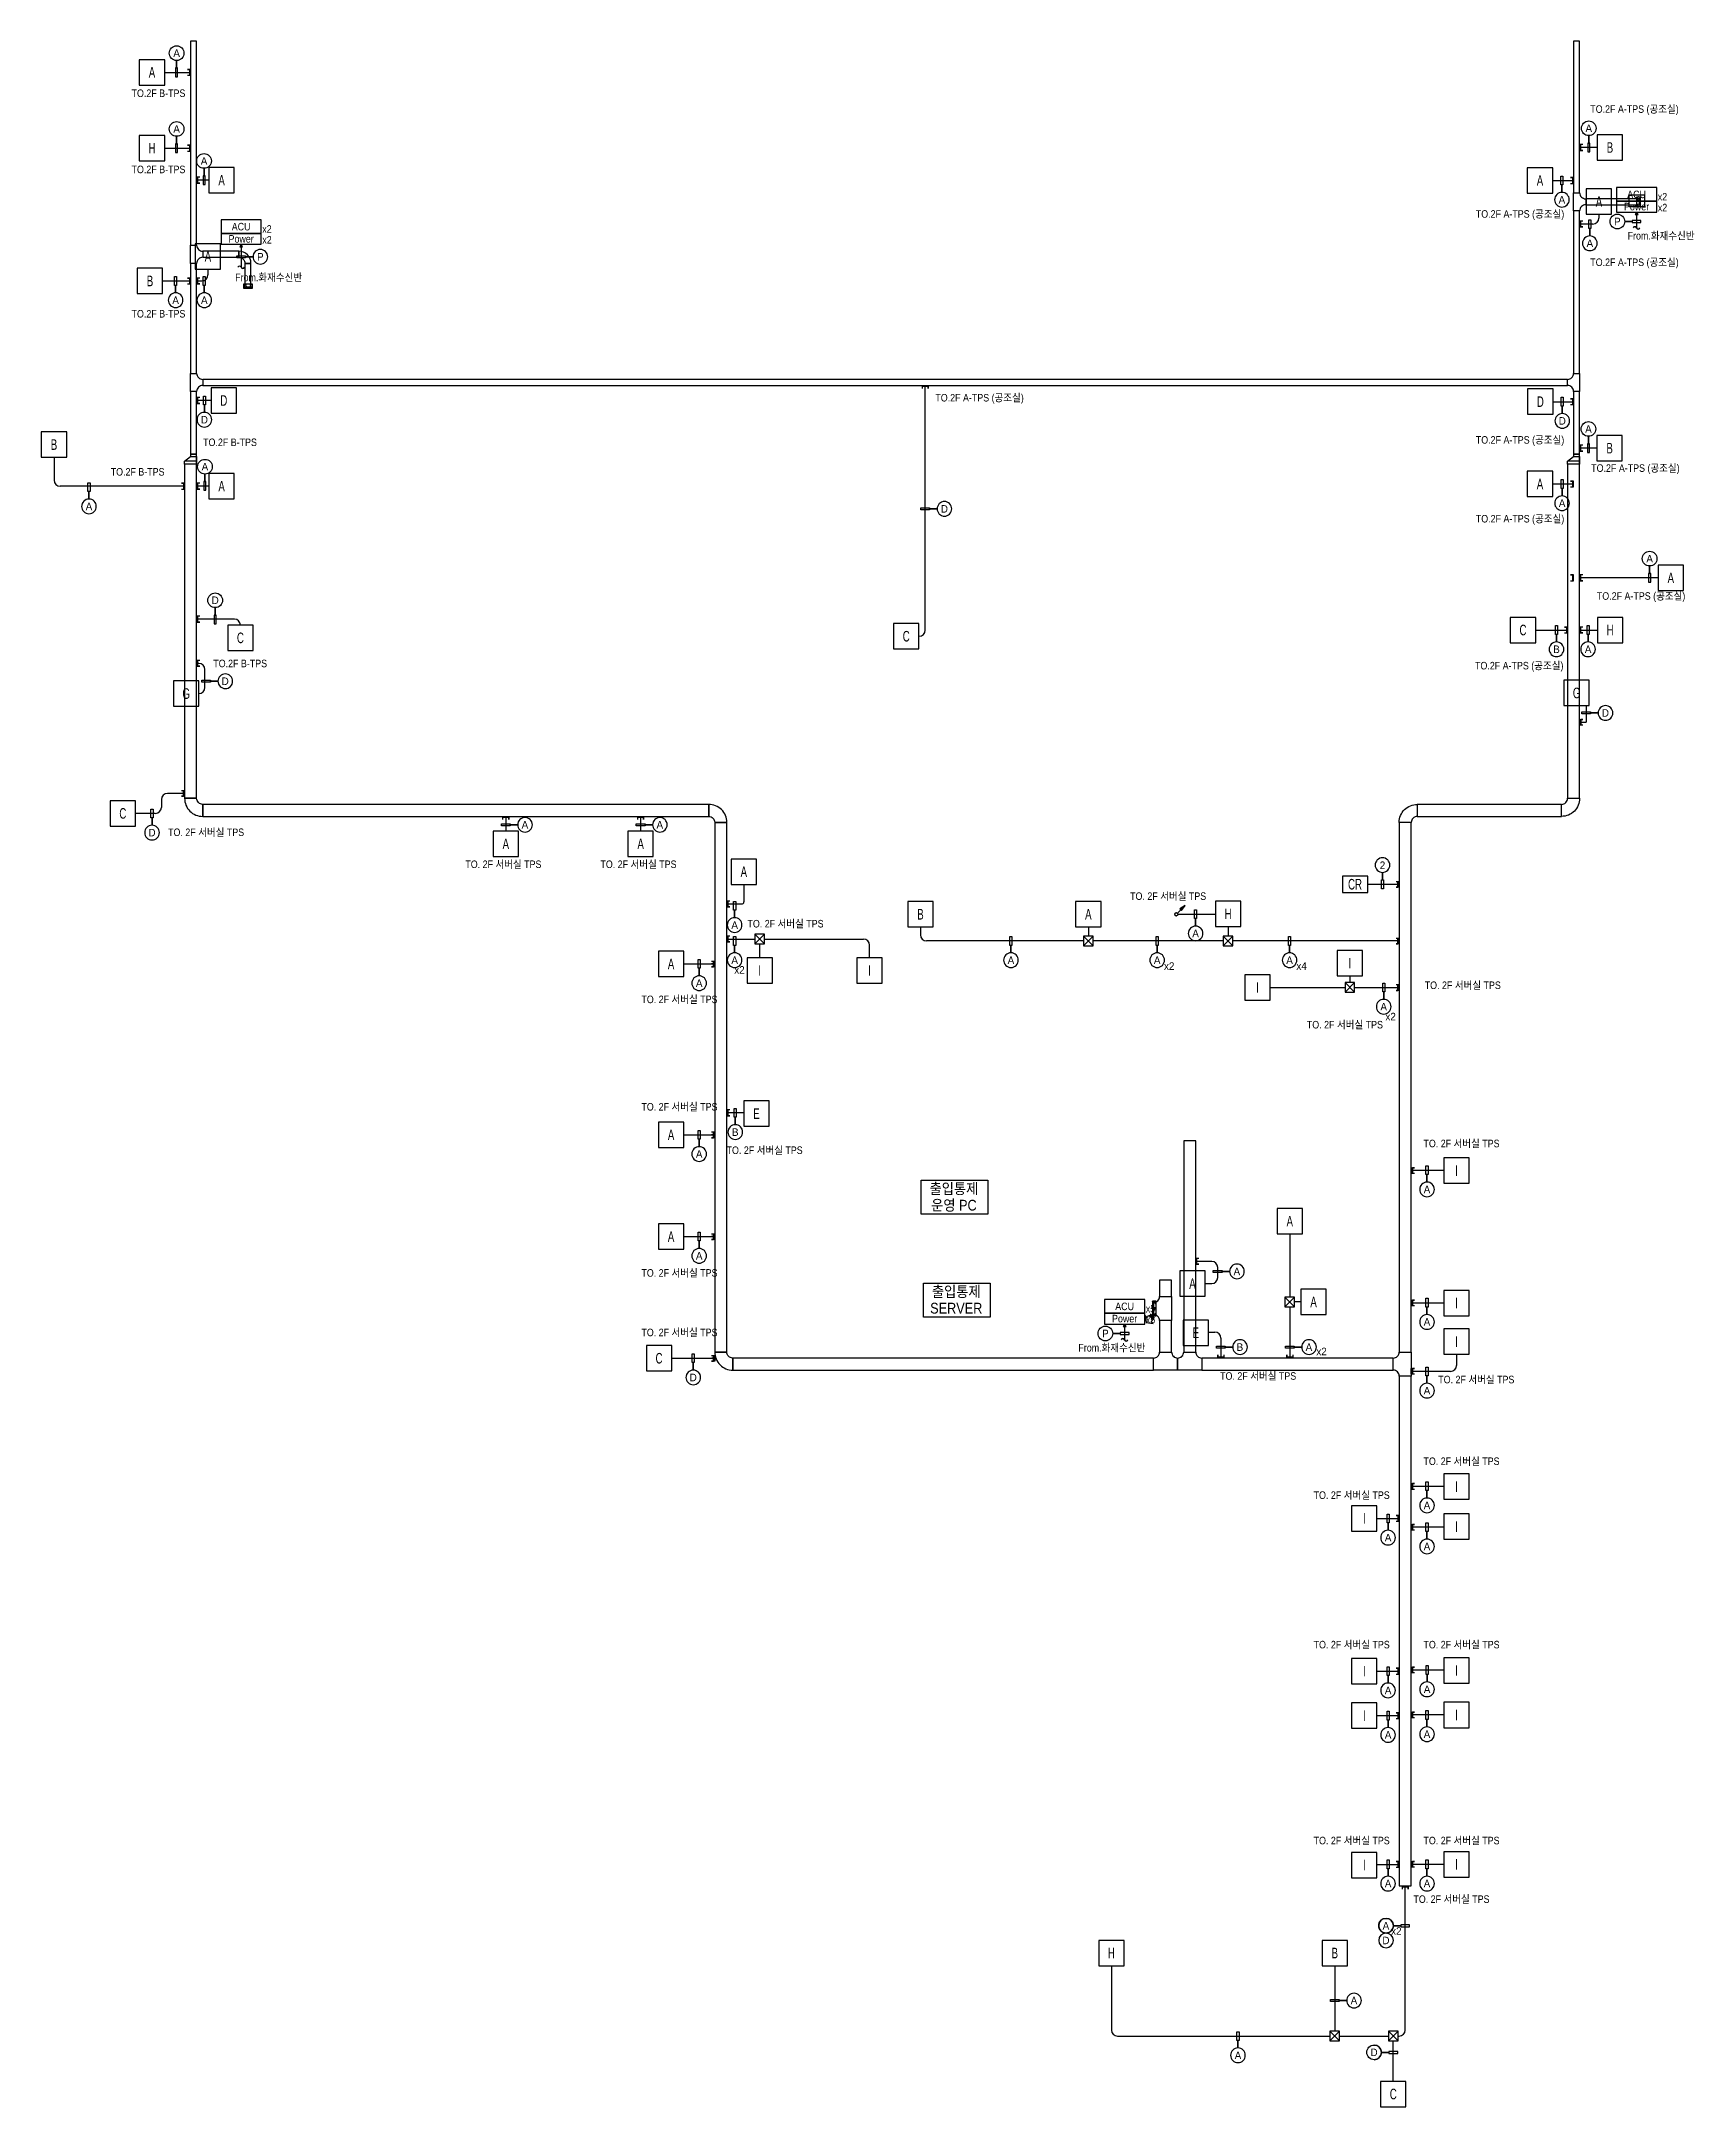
# Model space of a CAD drawing. Header units: millimetres. Extents: x 88230 to 502050, y -351975 to 882900.
# Drawn here: x 93024 to 175145, y -137005 to -34315 of the extents above; entities that cross this region are included whole.
import ezdxf
from ezdxf.enums import TextEntityAlignment as Align

# ---------------------------------------------------------------- set-up
doc = ezdxf.new("R2010")
doc.units = ezdxf.units.MM
doc.header["$LTSCALE"] = 150
doc.linetypes.add('D1', pattern=[3, 1, -1, 1])
for name, color, linetype in [('------16 CCTV', 3, 'Continuous'), ('-----20 General Symbol', 3, 'Continuous'), ('-----27 Communication Cable Tray', 2, 'Continuous'), ('-----29 Indicator', 1, 'Continuous'), ('-----30 Text', 2, 'Continuous'), ('4', 4, 'Continuous'), ('6', 6, 'Continuous')]:
    doc.layers.add(name, color=color, linetype=linetype)
doc.styles.add('ELEC', font='')
doc.styles.get('ELEC').set_extended_font_data('Dotum')

msp = doc.modelspace()

# ---------------------------------------------------------------- texts
at = {"layer": '-----20 General Symbol', "color": 3, "style": 'ELEC', "width": 0.9}
for s, height, p in [('ACU', 375, (172308, -41926, 0)), ('x2', 375, (173593, -42042, 0)), ('Power', 375, (172308, -42533, 0)), ('x2', 375, (173596, -42582, 0)), ('Power', 375, (102954, -44137, 0)), ('ACU', 375, (102954, -43530, 0)), ('x2', 375, (104238, -43646, 0)), ('x2', 375, (104241, -44185, 0)), ('출입통제', 535.7, (138379, -91359)), ('운영 PC', 535.7, (138379, -92184)), ('출입통제', 535.7, (138495, -96478)), ('SERVER', 535.7, (138495, -97303)), ('ACU', 375, (146864, -97214, 0)), ('x5', 375, (148149, -97331, 0)), ('Power', 375, (146864, -97821, 0)), ('x5', 375, (148151, -97870, 0))]:
    msp.add_text(s, height=height, dxfattribs=at).set_placement(p, align=Align.MIDDLE_CENTER)
for p in [(173526, -43974), (104322, -46046), (146230, -99262)]:
    msp.add_text('From.화재수신반', height=375, dxfattribs=at).set_placement(p, align=Align.MIDDLE)
at = {"layer": '-----30 Text', "style": 'ELEC'}
for s, p in [('A', (99748, -34904)), ('A', (99748, -38674)), ('A', (169932, -38639)), ('A', (101111, -40264)), ('A', (168595, -42193)), ('P', (171352, -43273)), ('P', (103908, -45029)), ('A', (169984, -44359)), ('A', (99698, -47186)), ('A', (101123, -47186)), ('D', (101128, -53129, 0)), ('D', (168614, -53187)), ('A', (169915, -53589)), ('A', (101155, -55466, 0)), ('A', (95392, -57441)), ('D', (137905, -57561)), ('A', (168606, -57281)), ('A', (172957, -60037)), ('D', (101665, -62106, 0)), ('B', (168327, -64542, 0)), ('A', (169898, -64542, 0)), ('D', (102162, -66131)), ('D', (170758, -67709, 0)), ('D', (98525, -73658)), ('A', (117059, -73269)), ('A', (123761, -73269)), ('2', (159679, -75279)), ('A', (127482, -78255)), ('A', (150390, -78673)), ('A', (127482, -80000)), ('A', (141213, -80001)), ('A', (148481, -80001)), ('A', (155060, -80001)), ('A', (125719, -81144)), ('A', (159739, -82314)), ('B', (127512, -88549)), ('A', (125719, -89640)), ('A', (161891, -91400)), ('A', (125719, -94700)), ('A', (152441, -95476)), ('P', (145908, -98561)), ('A', (161891, -97987)), ('B', (152595, -99238)), ('A', (156023, -99238)), ('D', (125423, -100748)), ('A', (161891, -101403)), ('A', (161891, -107109)), ('A', (159958, -108711)), ('A', (161891, -109151)), ('A', (159958, -116308)), ('A', (161896, -116251)), ('A', (159958, -118519)), ('A', (161891, -118486)), ('A', (159958, -125912)), ('A', (161891, -125912)), ('A', (159850, -128009)), ('D', (159850, -128739)), ('A', (158261, -131726)), ('A', (152497, -134451)), ('D', (159259, -134304, 0))]:
    msp.add_text(s, height=375, dxfattribs=at).set_placement(p, align=Align.MIDDLE)
for s, p in [('x2', (127463, -80672)), ('x2', (148819, -80482)), ('x4', (155399, -80482)), ('x2', (159824, -82993)), ('x2', (156391, -99644)), ('x2', (160107, -128458))]:
    msp.add_text(s, height=375, dxfattribs=at).set_placement(p)
at = {"style": 'ELEC', "width": 0.9}
for s, p in [('TO.2F B-TPS', (98845, -36896)), ('TO.2F A-TPS (공조실)', (172203, -37710)), ('TO.2F B-TPS', (98845, -40685)), ('TO.2F A-TPS (공조실)', (166515, -42926)), ('TO.2F A-TPS (공조실)', (172203, -45327)), ('TO.2F B-TPS', (98845, -47861)), ('TO.2F A-TPS (공조실)', (139654, -52062)), ('TO.2F B-TPS', (102401, -54252)), ('TO.2F A-TPS (공조실)', (166515, -54159)), ('TO.2F A-TPS (공조실)', (172249, -55560)), ('TO.2F B-TPS', (97810, -55721)), ('TO.2F A-TPS (공조실)', (166515, -58078)), ('TO.2F A-TPS (공조실)', (172531, -61921)), ('TO.2F B-TPS', (102907, -65248)), ('TO.2F A-TPS (공조실)', (166475, -65384)), ('TO. 2F 서버실 TPS', (101213, -73633)), ('TO. 2F 서버실 TPS', (115988, -75223)), ('TO. 2F 서버실 TPS', (122702, -75223)), ('TO. 2F 서버실 TPS', (149026, -76808)), ('TO. 2F 서버실 TPS', (130010, -78178)), ('TO. 2F 서버실 TPS', (163669, -81238)), ('TO. 2F 서버실 TPS', (124738, -81941)), ('TO. 2F 서버실 TPS', (157811, -83199)), ('TO. 2F 서버실 TPS', (124738, -87281)), ('TO. 2F 서버실 TPS', (128971, -89440)), ('TO. 2F 서버실 TPS', (163607, -89106)), ('TO. 2F 서버실 TPS', (124738, -95541)), ('TO. 2F 서버실 TPS', (124738, -98501)), ('TO. 2F 서버실 TPS', (153499, -100666)), ('TO. 2F 서버실 TPS', (164342, -100842)), ('TO. 2F 서버실 TPS', (163607, -104904)), ('TO. 2F 서버실 TPS', (158147, -106590)), ('TO. 2F 서버실 TPS', (158147, -114022)), ('TO. 2F 서버실 TPS', (163607, -114022)), ('TO. 2F 서버실 TPS', (158147, -123763)), ('TO. 2F 서버실 TPS', (163607, -123763)), ('TO. 2F 서버실 TPS', (163106, -126676))]:
    msp.add_text(s, height=375, dxfattribs=at).set_placement(p, align=Align.MIDDLE)

# ---------------------------------------------------------------- blocks, each defined once
blk = doc.blocks.new('O08')
blk.add_hatch(color=256).paths.add_polyline_path([(120, 51), (-120, 51), (-120, 0), (120, 0)])
blk.add_lwpolyline([(120, 127.5), (120, 0), (-120, 0), (-120, 127.5), (-120, 51), (120, 51)])
blk = doc.blocks.new('O01')
blk.add_hatch(color=256).paths.add_polyline_path([(-149, -218), (-218, -149), (-368, -368)])
blk.add_line((-46, -46), (-184, -184))
blk.add_lwpolyline([(-368, -368), (-149, -218), (-218, -149), (-368, -368)])
blk.add_circle((0, 0), 65)
for p in [(-65, 0), (-65, 0), (0, 65), (0, 65), (65, 0), (65, 0), (0, -65), (0, -65)]:
    blk.add_point(p)
blk = doc.blocks.new('GOK_A')
at = {"layer": '-----20 General Symbol', "color": 1}
blk.add_lwpolyline([(272950, 44280), (274750, 44280), (274750, 46080), (272950, 46080)], close=True, dxfattribs=at)
at = {"layer": '-----20 General Symbol', "color": 3, "style": 'ELEC', "width": 0.7}
blk.add_text('A', height=750, dxfattribs=at).set_placement((273850, 45180), align=Align.MIDDLE_CENTER)
blk = doc.blocks.new('GOK_I')
at = {"layer": '-----20 General Symbol', "color": 1}
blk.add_lwpolyline([(272950, 39120), (274750, 39120), (274750, 40920), (272950, 40920)], close=True, dxfattribs=at)
at = {"layer": '-----20 General Symbol', "color": 3, "style": 'ELEC', "width": 0.7}
blk.add_text('I', height=750, dxfattribs=at).set_placement((273850, 40020), align=Align.MIDDLE_CENTER)
blk = doc.blocks.new('GOK_C')
at = {"layer": '-----20 General Symbol', "color": 1}
blk.add_lwpolyline([(114698, -205929), (115958, -205929), (115958, -204669), (114698, -204669)], close=True, dxfattribs=at)
at = {"layer": '-----20 General Symbol', "color": 3, "style": 'ELEC', "width": 0.7}
blk.add_text('C', height=525, dxfattribs=at).set_placement((115328, -205299), align=Align.MIDDLE_CENTER)
blk = doc.blocks.new('GOK_H')
at = {"layer": '-----20 General Symbol', "color": 1}
blk.add_lwpolyline([(139470, -259730), (140730, -259730), (140730, -258470), (139470, -258470)], close=True, dxfattribs=at)
at = {"layer": '-----20 General Symbol', "color": 3, "style": 'ELEC', "width": 0.7}
blk.add_text('H', height=525, dxfattribs=at).set_placement((140100, -259100), align=Align.MIDDLE_CENTER)
blk = doc.blocks.new('GOK_B')
at = {"layer": '-----20 General Symbol', "color": 1}
blk.add_lwpolyline([(272950, 41850), (274750, 41850), (274750, 43650), (272950, 43650)], close=True, dxfattribs=at)
at = {"layer": '-----20 General Symbol', "color": 3, "style": 'ELEC', "width": 0.7}
blk.add_text('B', height=750, dxfattribs=at).set_placement((273850, 42750), align=Align.MIDDLE_CENTER)
blk = doc.blocks.new('GOK_E')
at = {"layer": '-----20 General Symbol', "color": 1}
blk.add_lwpolyline([(275670, 44280), (277470, 44280), (277470, 46080), (275670, 46080)], close=True, dxfattribs=at)
at = {"layer": '-----20 General Symbol', "color": 3, "style": 'ELEC', "width": 0.7}
blk.add_text('E', height=750, dxfattribs=at).set_placement((276570, 45180), align=Align.MIDDLE_CENTER)
blk = doc.blocks.new('GOK_G')
at = {"layer": '-----20 General Symbol', "color": 1, "elevation": 0}
blk.add_lwpolyline([(103390, -67610), (104650, -67610), (104650, -66350), (103390, -66350)], close=True, dxfattribs=at)
at = {"layer": '-----20 General Symbol', "color": 3, "style": 'ELEC', "width": 0.7}
blk.add_text('G', height=525, dxfattribs=at).set_placement((104020, -66980), align=Align.MIDDLE_CENTER)
blk = doc.blocks.new('GOK_D')
at = {"layer": '-----20 General Symbol', "color": 1}
blk.add_lwpolyline([(116508, -205929), (117768, -205929), (117768, -204669), (116508, -204669)], close=True, dxfattribs=at)
at = {"layer": '-----20 General Symbol', "color": 3, "style": 'ELEC', "width": 0.7}
blk.add_text('D', height=525, dxfattribs=at).set_placement((117138, -205299), align=Align.MIDDLE_CENTER)
blk = doc.blocks.new('BOX')
at = {"layer": '-----20 General Symbol'}
for p, q in [((200, 200), (-200, -200)), ((-200, 200), (200, -200))]:
    blk.add_line(p, q, dxfattribs=at)
blk.add_lwpolyline([(-200, 200), (200, 200), (200, -200), (-200, -200)], close=True, dxfattribs=at)
blk = doc.blocks.new('A$Cfacc77e0')
at = {"layer": '-----20 General Symbol', "color": 1}
blk.add_lwpolyline([(0, 0), (1260, 0), (1260, 810), (0, 810)], close=True, dxfattribs=at)
at = {"layer": '-----20 General Symbol', "color": 3, "style": 'ELEC', "width": 0.7}
blk.add_text('CR', height=525, dxfattribs=at).set_placement((630, 410), align=Align.MIDDLE_CENTER)
blk = doc.blocks.new('O03')
at = {"linetype": 'Continuous'}
for p, q in [((-101, 101), (101, -101)), ((-74, 127), (127, -74)), ((-48, 154), (154, -48)), ((-27, 366), (69, 270)), ((-27, 366), (321, 321)), ((69, 270), (-21, 180)), ((-21, 180), (180, -21)), ((270, 69), (180, -21)), ((270, 69), (366, -27)), ((321, 321), (366, -27))]:
    blk.add_line(p, q, dxfattribs=at)

# ---------------------------------------------------------------- linework, layer by layer
at = {"layer": '-----20 General Symbol', "color": 1}
for points in [[(171308, -42263), (173308, -42263), (173308, -41589), (171308, -41589)], [(171308, -42802), (173308, -42802), (173308, -42263), (171308, -42263)], [(101954, -43867), (103954, -43867), (103954, -43193), (101954, -43193)], [(101954, -44406), (103954, -44406), (103954, -43867), (101954, -43867)], [(145864, -97551), (147864, -97551), (147864, -96877), (145864, -96877)], [(145864, -98091), (147864, -98091), (147864, -97551), (145864, -97551)]]:
    msp.add_lwpolyline(points, close=True, dxfattribs=at)
at = {"layer": '-----20 General Symbol', "color": 1, "elevation": 0}
for points in [[(136754, -90934), (140069, -90934), (140069, -92636), (136754, -92636)], [(136870, -96053), (140186, -96053), (140186, -97755), (136870, -97755)]]:
    msp.add_lwpolyline(points, close=True, dxfattribs=at)
at = {"layer": '-----27 Communication Cable Tray', "elevation": 0}
for points in [[(100444, -34315), (100444, -44454), (100744, -44454), (100744, -34315)], [(169178, -34315), (169178, -41845), (169478, -41845), (169478, -34315)], [(169478, -50824), (169478, -42745), (169178, -42745), (169178, -50824)], [(172504, -42145), (169778, -42145), (169778, -42445), (172504, -42445)], [(102844, -44754), (101044, -44754), (101044, -45054), (102844, -45054)], [(100444, -45354), (100444, -50824), (100744, -50824), (100744, -45354)], [(103144, -45354), (103144, -46583), (103444, -46583), (103444, -45354)], [(101044, -51424), (168878, -51424), (168878, -51124), (101044, -51124)], [(100444, -51724), (100444, -54844), (100744, -54844), (100744, -51724)], [(169178, -51724), (169178, -54844), (169478, -54844), (169478, -51724)], [(100744, -71953), (100744, -55344), (100144, -55344), (100144, -71953)], [(169478, -71953), (169478, -55344), (168878, -55344), (168878, -71953)], [(126192, -72253), (101044, -72253), (101044, -72853), (126192, -72853)], [(161410, -72853), (168578, -72853), (168578, -72253), (161410, -72253)], [(126492, -73153), (126492, -99483), (127092, -99483), (127092, -73153)], [(161110, -99483), (161110, -73153), (160510, -73153), (160510, -99483)], [(150399, -99483), (150399, -88988), (149799, -88988), (149799, -99483)], [(149199, -96724), (149199, -95913), (148599, -95913), (148599, -96724)], [(149199, -99483), (149199, -97924), (148599, -97924), (148599, -99483)], [(127392, -100383), (148299, -100383), (148299, -99783), (127392, -99783)], [(150699, -100383), (160210, -100383), (160210, -99783), (150699, -99783)], [(160510, -100683), (160510, -126029), (161110, -126029), (161110, -100683)]]:
    msp.add_lwpolyline(points, close=True, dxfattribs=at)
for points in [[(169478, -42745), (169178, -42745), (169178, -42745), (169178, -41845), (169478, -41845, 0.4142136), (169778, -42145), (169778, -42445), (169778, -42445, 0.4142136)], [(100744, -45354), (100444, -45354), (100444, -45354), (100444, -44454), (100744, -44454, 0.4142136), (101044, -44754), (101044, -45054), (101044, -45054, 0.4142136)], [(102844, -45054), (102844, -45054, -0.4142136), (103144, -45354), (103144, -45354), (103444, -45354, 0.4142136), (102844, -44754)], [(100744, -51724), (100444, -51724), (100444, -51724), (100444, -50824), (100744, -50824, 0.4142136), (101044, -51124), (101044, -51424), (101044, -51424, 0.4142136)], [(169178, -50824), (169478, -50824), (169478, -50824), (169478, -51724), (169178, -51724, 0.4142136), (168878, -51424), (168878, -51124), (168878, -51124, 0.4142136)], [(101044, -72253), (101044, -72253, -0.4142136), (100744, -71953), (100744, -71953), (100144, -71953, 0.4142136), (101044, -72853)], [(126192, -72853), (126192, -72853, -0.4142136), (126492, -73153), (126492, -73153), (127092, -73153, 0.4142136), (126192, -72253)], [(161410, -72853), (161410, -72853, 0.4142136), (161110, -73153), (161110, -73153), (160510, -73153, -0.4142136), (161410, -72253)], [(168578, -72253), (168578, -72253, 0.4142136), (168878, -71953), (168878, -71953), (169478, -71953, -0.4142136), (168578, -72853)], [(148599, -96724), (149199, -96724), (149199, -96724), (149199, -97924), (148599, -97924, 0.4142136), (148299, -97624), (148299, -97024), (148299, -97024, 0.4142136)], [(127392, -99783), (127392, -99783, -0.4142136), (127092, -99483), (127092, -99483), (126492, -99483, 0.4142136), (127392, -100383)], [(149499, -99783), (149499, -100383), (149499, -100383), (148299, -100383), (148299, -99783, 0.4142136), (148599, -99483), (149199, -99483), (149199, -99483, 0.4142136)], [(150699, -99783), (150699, -100383), (150699, -100383), (149499, -100383), (149499, -99783, 0.4142136), (149799, -99483), (150399, -99483), (150399, -99483, 0.4142136)], [(160510, -99483), (161110, -99483), (161110, -99483), (161110, -100683), (160510, -100683, 0.4142136), (160210, -100383), (160210, -99783), (160210, -99783, 0.4142136)]]:
    msp.add_lwpolyline(points, format="xyb", close=True, dxfattribs=at)
at = {"layer": '-----27 Communication Cable Tray', "color": 1}
msp.add_lwpolyline([(172304, -42520), (172504, -42520), (172504, -42070), (172304, -42070), (172304, -42520)], dxfattribs=at)
at = {"layer": '-----27 Communication Cable Tray', "color": 1, "linetype": 'D1'}
for points in [[(172304, -42520), (172504, -42070)], [(172304, -42070), (172504, -42520)]]:
    msp.add_lwpolyline(points, dxfattribs=at)
at = {"layer": '-----27 Communication Cable Tray'}
for points in [[(172354, -42395), (172354, -42445), (172454, -42445), (172454, -42145), (172354, -42145), (172354, -42195)], [(172454, -42470), (172504, -42470), (172504, -42120), (172454, -42120), (172454, -42470)]]:
    msp.add_lwpolyline(points, dxfattribs=at)
at = {"layer": '-----27 Communication Cable Tray', "color": 1, "elevation": 0}
for points in [[(103069, -46383), (103069, -46583), (103519, -46583), (103519, -46383), (103069, -46383)], [(148434, -96956), (148254, -96956), (148254, -97691), (148434, -97691), (148434, -96956)]]:
    msp.add_lwpolyline(points, dxfattribs=at)
at = {"layer": '-----27 Communication Cable Tray', "color": 1, "linetype": 'D1', "elevation": 0}
for points in [[(103069, -46383), (103519, -46583)], [(103519, -46383), (103069, -46583)], [(148434, -96956), (148254, -97691)], [(148434, -97691), (148254, -96956)]]:
    msp.add_lwpolyline(points, dxfattribs=at)
at = {"layer": '-----27 Communication Cable Tray', "elevation": 0}
for points in [[(103119, -46533), (103119, -46583), (103469, -46583), (103469, -46533), (103119, -46533)], [(103194, -46433), (103144, -46433), (103144, -46533), (103444, -46533), (103444, -46433), (103394, -46433)], [(100744, -55344), (100744, -54844), (100444, -54844), (100444, -54963), (100744, -54963), (100744, -55196), (100144, -55196), (100444, -54963), (100744, -54963), (100744, -55344), (100144, -55344), (100144, -55196)], [(169478, -55344), (169478, -54844), (169178, -54844), (169178, -54963), (169478, -54963), (169478, -55196), (168878, -55196), (169178, -54963), (169478, -54963), (169478, -55344), (168878, -55344), (168878, -55196)], [(148299, -97001), (148254, -97001), (148254, -97646), (148299, -97646), (148299, -97001)], [(148389, -97069), (148389, -97024), (148299, -97024), (148299, -97624), (148389, -97624), (148389, -97579)]]:
    msp.add_lwpolyline(points, dxfattribs=at)
at = {"layer": '-----29 Indicator', "color": 1, "elevation": 0}
for points in [[(99748, -35269), (99748, -35642), (99696, -35642), (99696, -36078), (99799, -36078), (99799, -35642), (99722, -35642), (99748, -35642), (99748, -35269, -0.4142136), (99383, -34904, -0.4142136), (99748, -34540, -0.4142136), (100112, -34904, -0.4142136), (99748, -35269, -0.1510418)], [(99748, -39039), (99748, -39412), (99696, -39412), (99696, -39848), (99799, -39848), (99799, -39412), (99722, -39412), (99748, -39412), (99748, -39039, -0.4142136), (99383, -38674, -0.4142136), (99748, -38310, -0.4142136), (100112, -38674, -0.4142136), (99748, -39039, -0.1510418)], [(101111, -40629), (101111, -41002), (101060, -41002), (101060, -41438), (101163, -41438), (101163, -41002), (101086, -41002), (101111, -41002), (101111, -40629, -0.4142136), (100747, -40264, -0.4142136), (101111, -39899, -0.4142136), (101476, -40264, -0.4142136), (101111, -40629, -0.1510418)], [(99698, -46821), (99698, -46448), (99646, -46448), (99646, -46012), (99749, -46012), (99749, -46448), (99672, -46448), (99698, -46448), (99698, -46821, 0.4142136), (99333, -47186, 0.4142136), (99698, -47550, 0.4142136), (100062, -47186, 0.4142136), (99698, -46821, 0.1510418)], [(101123, -46821), (101123, -46448), (101072, -46448), (101072, -46012), (101174, -46012), (101174, -46448), (101097, -46448), (101123, -46448), (101123, -46821, 0.4142136), (100758, -47186, 0.4142136), (101123, -47550, 0.4142136), (101488, -47186, 0.4142136), (101123, -46821, 0.1510418)], [(101128, -52764), (101128, -52391), (101076, -52391), (101076, -51955), (101179, -51955), (101179, -52391), (101102, -52391), (101128, -52391), (101128, -52764, 0.4142136), (100763, -53129, 0.4142136), (101128, -53494, 0.4142136), (101492, -53129, 0.4142136), (101128, -52764, 0.1510418)], [(101155, -55831), (101155, -56204), (101103, -56204), (101103, -56640), (101206, -56640), (101206, -56204), (101129, -56204), (101155, -56204), (101155, -55831, -0.4142136), (100790, -55466, -0.4142136), (101155, -55101, -0.4142136), (101520, -55466, -0.4142136), (101155, -55831, -0.1510418)], [(101665, -62471), (101665, -62844), (101613, -62844), (101613, -63280), (101716, -63280), (101716, -62844), (101639, -62844), (101665, -62844), (101665, -62471, -0.4142136), (101300, -62106, -0.4142136), (101665, -61741, -0.4142136), (102030, -62106, -0.4142136), (101665, -62471, -0.1510418)], [(168327, -64177), (168327, -63804), (168276, -63804), (168276, -63368), (168378, -63368), (168378, -63804), (168301, -63804), (168327, -63804), (168327, -64177, 0.4142136), (167962, -64542, 0.4142136), (168327, -64906, 0.4142136), (168692, -64542, 0.4142136), (168327, -64177, 0.1510418)], [(169898, -64177), (169898, -63804), (169846, -63804), (169846, -63368), (169949, -63368), (169949, -63804), (169872, -63804), (169898, -63804), (169898, -64177, 0.4142136), (169533, -64542, 0.4142136), (169898, -64906, 0.4142136), (170262, -64542, 0.4142136), (169898, -64177, 0.1510418)], [(101802, -66131), (101429, -66131), (101429, -66182), (100993, -66182), (100993, -66080), (101429, -66080), (101429, -66157), (101429, -66131), (101802, -66131, 0.4142136), (102166, -66496, 0.4142136), (102531, -66131, 0.4142136), (102166, -65766, 0.4142136), (101802, -66131, 0.1510418)], [(170397, -67709), (170025, -67709), (170025, -67760), (169588, -67760), (169588, -67658), (170025, -67658), (170025, -67735), (170025, -67709), (170397, -67709, 0.4142136), (170762, -68074, 0.4142136), (171127, -67709, 0.4142136), (170762, -67344, 0.4142136), (170397, -67709, 0.1510418)], [(127482, -77890), (127482, -77518), (127430, -77518), (127430, -77081), (127533, -77081), (127533, -77518), (127456, -77518), (127482, -77518), (127482, -77890, 0.4142136), (127117, -78255, 0.4142136), (127482, -78620, 0.4142136), (127846, -78255, 0.4142136), (127482, -77890, 0.1510418)], [(150390, -78308), (150390, -77935), (150339, -77935), (150339, -77499), (150442, -77499), (150442, -77935), (150365, -77935), (150390, -77935), (150390, -78308, 0.4142136), (150026, -78673, 0.4142136), (150390, -79037, 0.4142136), (150755, -78673, 0.4142136), (150390, -78308, 0.1510418)], [(127482, -79635), (127482, -79263), (127430, -79263), (127430, -78826), (127533, -78826), (127533, -79263), (127456, -79263), (127482, -79263), (127482, -79635, 0.4142136), (127117, -80000, 0.4142136), (127482, -80365, 0.4142136), (127846, -80000, 0.4142136), (127482, -79635, 0.1510418)], [(141213, -79636), (141213, -79263), (141162, -79263), (141162, -78827), (141264, -78827), (141264, -79263), (141187, -79263), (141213, -79263), (141213, -79636, 0.4142136), (140848, -80001, 0.4142136), (141213, -80365, 0.4142136), (141578, -80001, 0.4142136), (141213, -79636, 0.1510418)], [(148481, -79636), (148481, -79263), (148429, -79263), (148429, -78827), (148532, -78827), (148532, -79263), (148455, -79263), (148481, -79263), (148481, -79636, 0.4142136), (148116, -80001, 0.4142136), (148481, -80365, 0.4142136), (148845, -80001, 0.4142136), (148481, -79636, 0.1510418)], [(125719, -80779), (125719, -80406), (125668, -80406), (125668, -79970), (125770, -79970), (125770, -80406), (125694, -80406), (125719, -80406), (125719, -80779, 0.4142136), (125354, -81144, 0.4142136), (125719, -81509, 0.4142136), (126084, -81144, 0.4142136), (125719, -80779, 0.1510418)], [(159739, -81949), (159739, -81576), (159688, -81576), (159688, -81140), (159790, -81140), (159790, -81576), (159713, -81576), (159739, -81576), (159739, -81949, 0.4142136), (159374, -82314, 0.4142136), (159739, -82679, 0.4142136), (160104, -82314, 0.4142136), (159739, -81949, 0.1510418)], [(125719, -89275), (125719, -88902), (125668, -88902), (125668, -88466), (125770, -88466), (125770, -88902), (125694, -88902), (125719, -88902), (125719, -89275, 0.4142136), (125354, -89640, 0.4142136), (125719, -90004, 0.4142136), (126084, -89640, 0.4142136), (125719, -89275, 0.1510418)], [(161891, -91035), (161891, -90662), (161840, -90662), (161840, -90226), (161943, -90226), (161943, -90662), (161866, -90662), (161891, -90662), (161891, -91035, 0.4142136), (161527, -91400, 0.4142136), (161891, -91764, 0.4142136), (162256, -91400, 0.4142136), (161891, -91035, 0.1510418)], [(125719, -94335), (125719, -93962), (125668, -93962), (125668, -93526), (125770, -93526), (125770, -93962), (125694, -93962), (125719, -93962), (125719, -94335, 0.4142136), (125354, -94700, 0.4142136), (125719, -95065, 0.4142136), (126084, -94700, 0.4142136), (125719, -94335, 0.1510418)], [(161891, -97622), (161891, -97249), (161840, -97249), (161840, -96813), (161943, -96813), (161943, -97249), (161866, -97249), (161891, -97249), (161891, -97622, 0.4142136), (161527, -97987, 0.4142136), (161891, -98352, 0.4142136), (162256, -97987, 0.4142136), (161891, -97622, 0.1510418)], [(125423, -100383), (125423, -100011), (125371, -100011), (125371, -99574), (125474, -99574), (125474, -100011), (125397, -100011), (125423, -100011), (125423, -100383, 0.4142136), (125058, -100748, 0.4142136), (125423, -101113, 0.4142136), (125788, -100748, 0.4142136), (125423, -100383, 0.1510418)], [(155663, -99238), (155290, -99238), (155290, -99289), (154854, -99289), (154854, -99186), (155290, -99186), (155290, -99263), (155290, -99238), (155663, -99238, 0.4142136), (156028, -99602, 0.4142136), (156393, -99238, 0.4142136), (156028, -98873, 0.4142136), (155663, -99238, 0.1510418)], [(161891, -101038), (161891, -100666), (161840, -100666), (161840, -100229), (161943, -100229), (161943, -100666), (161866, -100666), (161891, -100666), (161891, -101038, 0.4142136), (161527, -101403, 0.4142136), (161891, -101768, 0.4142136), (162256, -101403, 0.4142136), (161891, -101038, 0.1510418)], [(161891, -106745), (161891, -106372), (161840, -106372), (161840, -105936), (161943, -105936), (161943, -106372), (161866, -106372), (161891, -106372), (161891, -106745, 0.4142136), (161527, -107109, 0.4142136), (161891, -107474, 0.4142136), (162256, -107109, 0.4142136), (161891, -106745, 0.1510418)], [(161891, -108786), (161891, -108413), (161840, -108413), (161840, -107977), (161943, -107977), (161943, -108413), (161866, -108413), (161891, -108413), (161891, -108786, 0.4142136), (161527, -109151, 0.4142136), (161891, -109515, 0.4142136), (162256, -109151, 0.4142136), (161891, -108786, 0.1510418)], [(161891, -118121), (161891, -117748), (161840, -117748), (161840, -117312), (161943, -117312), (161943, -117748), (161866, -117748), (161891, -117748), (161891, -118121, 0.4142136), (161527, -118486, 0.4142136), (161891, -118850, 0.4142136), (162256, -118486, 0.4142136), (161891, -118121, 0.1510418)], [(159958, -125547), (159958, -125174), (159906, -125174), (159906, -124738), (160009, -124738), (160009, -125174), (159932, -125174), (159958, -125174), (159958, -125547, 0.4142136), (159593, -125912, 0.4142136), (159958, -126276, 0.4142136), (160322, -125912, 0.4142136), (159958, -125547, 0.1510418)], [(161891, -125547), (161891, -125174), (161840, -125174), (161840, -124738), (161943, -124738), (161943, -125174), (161866, -125174), (161891, -125174), (161891, -125547, 0.4142136), (161527, -125912, 0.4142136), (161891, -126276, 0.4142136), (162256, -125912, 0.4142136), (161891, -125547, 0.1510418)], [(160220, -128009), (160592, -128009), (160592, -128060), (161029, -128060), (161029, -127958), (160592, -127958), (160592, -128035), (160592, -128009), (160220, -128009, -0.4142136), (159855, -128374, -0.4142136), (159490, -128009, -0.4142136), (159855, -127644, -0.4142136), (160220, -128009, -0.1510418)], [(159628, -134304), (160001, -134304), (160001, -134356), (160437, -134356), (160437, -134253), (160001, -134253), (160001, -134330), (160001, -134304), (159628, -134304, -0.4142136), (159263, -134669, -0.4142136), (158899, -134304, -0.4142136), (159263, -133940, -0.4142136), (159628, -134304, -0.1510418)]]:
    msp.add_lwpolyline(points, format="xyb", dxfattribs=at)
at = {"layer": '-----29 Indicator', "color": 1}
for points in [[(169932, -39004), (169932, -39377), (169880, -39377), (169880, -39813), (169983, -39813), (169983, -39377), (169906, -39377), (169932, -39377), (169932, -39004, -0.4142136), (169567, -38639, -0.4142136), (169932, -38275, -0.4142136), (170297, -38639, -0.4142136), (169932, -39004, -0.1510418)], [(168595, -41828), (168595, -41455), (168543, -41455), (168543, -41019), (168646, -41019), (168646, -41455), (168569, -41455), (168595, -41455), (168595, -41828, 0.4142136), (168230, -42193, 0.4142136), (168595, -42558, 0.4142136), (168960, -42193, 0.4142136), (168595, -41828, 0.1510418)], [(171717, -43273), (172090, -43273), (172090, -43324), (172526, -43324), (172526, -43222), (172090, -43222), (172090, -43299), (172090, -43273), (171717, -43273, -0.4142136), (171352, -43638, -0.4142136), (170987, -43273, -0.4142136), (171352, -42908, -0.4142136), (171717, -43273, -0.1510418)], [(169984, -43994), (169984, -43621), (169932, -43621), (169932, -43185), (170035, -43185), (170035, -43621), (169958, -43621), (169984, -43621), (169984, -43994, 0.4142136), (169619, -44359, 0.4142136), (169984, -44724, 0.4142136), (170349, -44359, 0.4142136), (169984, -43994, 0.1510418)], [(103544, -45029), (103171, -45029), (103171, -45080), (102735, -45080), (102735, -44977), (103171, -44977), (103171, -45054), (103171, -45029), (103544, -45029, 0.4142136), (103908, -45394, 0.4142136), (104273, -45029, 0.4142136), (103908, -44664, 0.4142136), (103544, -45029, 0.1510418)], [(168614, -52822), (168614, -52450), (168563, -52450), (168563, -52013), (168666, -52013), (168666, -52450), (168589, -52450), (168614, -52450), (168614, -52822, 0.4142136), (168249, -53187, 0.4142136), (168614, -53552, 0.4142136), (168979, -53187, 0.4142136), (168614, -52822, 0.1510418)], [(169915, -53954), (169915, -54327), (169864, -54327), (169864, -54763), (169967, -54763), (169967, -54327), (169890, -54327), (169915, -54327), (169915, -53954, -0.4142136), (169551, -53589, -0.4142136), (169915, -53225, -0.4142136), (170280, -53589, -0.4142136), (169915, -53954, -0.1510418)], [(95392, -57076), (95392, -56703), (95341, -56703), (95341, -56267), (95444, -56267), (95444, -56703), (95367, -56703), (95392, -56703), (95392, -57076, 0.4142136), (95028, -57441, 0.4142136), (95392, -57805, 0.4142136), (95757, -57441, 0.4142136), (95392, -57076, 0.1510418)], [(168606, -56916), (168606, -56543), (168555, -56543), (168555, -56107), (168657, -56107), (168657, -56543), (168580, -56543), (168606, -56543), (168606, -56916, 0.4142136), (168241, -57281, 0.4142136), (168606, -57645, 0.4142136), (168971, -57281, 0.4142136), (168606, -56916, 0.1510418)], [(137544, -57561), (137172, -57561), (137172, -57612), (136735, -57612), (136735, -57510), (137172, -57510), (137172, -57587), (137172, -57561), (137544, -57561, 0.4142136), (137909, -57926, 0.4142136), (138274, -57561, 0.4142136), (137909, -57196, 0.4142136), (137544, -57561, 0.1510418)], [(172957, -60402), (172957, -60774), (172905, -60774), (172905, -61211), (173008, -61211), (173008, -60774), (172931, -60774), (172957, -60774), (172957, -60402, -0.4142136), (172592, -60037, -0.4142136), (172957, -59672, -0.4142136), (173322, -60037, -0.4142136), (172957, -60402, -0.1510418)], [(98525, -73294), (98525, -72921), (98473, -72921), (98473, -72485), (98576, -72485), (98576, -72921), (98499, -72921), (98525, -72921), (98525, -73294, 0.4142136), (98160, -73658, 0.4142136), (98525, -74023, 0.4142136), (98890, -73658, 0.4142136), (98525, -73294, 0.1510418)], [(116699, -73269), (116326, -73269), (116326, -73321), (115890, -73321), (115890, -73218), (116326, -73218), (116326, -73295), (116326, -73269), (116699, -73269, 0.4142136), (117064, -73634, 0.4142136), (117429, -73269, 0.4142136), (117064, -72905, 0.4142136), (116699, -73269, 0.1510418)], [(123401, -73269), (123028, -73269), (123028, -73321), (122592, -73321), (122592, -73218), (123028, -73218), (123028, -73295), (123028, -73269), (123401, -73269, 0.4142136), (123765, -73634, 0.4142136), (124130, -73269, 0.4142136), (123765, -72905, 0.4142136), (123401, -73269, 0.1510418)], [(159679, -75639), (159679, -76012), (159730, -76012), (159730, -76448), (159628, -76448), (159628, -76012), (159704, -76012), (159679, -76012), (159679, -75639, 0.4142136), (160044, -75274, 0.4142136), (159679, -74909, 0.4142136), (159314, -75274, 0.4142136), (159679, -75639, 0.1510418)], [(155060, -79636), (155060, -79263), (155009, -79263), (155009, -78827), (155112, -78827), (155112, -79263), (155035, -79263), (155060, -79263), (155060, -79636, 0.4142136), (154696, -80001, 0.4142136), (155060, -80365, 0.4142136), (155425, -80001, 0.4142136), (155060, -79636, 0.1510418)], [(127512, -88184), (127512, -87811), (127460, -87811), (127460, -87375), (127563, -87375), (127563, -87811), (127486, -87811), (127512, -87811), (127512, -88184, 0.4142136), (127147, -88549, 0.4142136), (127512, -88914, 0.4142136), (127877, -88549, 0.4142136), (127512, -88184, 0.1510418)], [(152081, -95476), (151708, -95476), (151708, -95528), (151272, -95528), (151272, -95425), (151708, -95425), (151708, -95502), (151708, -95476), (152081, -95476, 0.4142136), (152446, -95841, 0.4142136), (152810, -95476, 0.4142136), (152446, -95112, 0.4142136), (152081, -95476, 0.1510418)], [(146272, -98561), (146645, -98561), (146645, -98613), (147081, -98613), (147081, -98510), (146645, -98510), (146645, -98587), (146645, -98561), (146272, -98561, -0.4142136), (145908, -98926, -0.4142136), (145543, -98561, -0.4142136), (145908, -98197, -0.4142136), (146272, -98561, -0.1510418)], [(152235, -99238), (151862, -99238), (151862, -99289), (151426, -99289), (151426, -99186), (151862, -99186), (151862, -99263), (151862, -99238), (152235, -99238, 0.4142136), (152599, -99602, 0.4142136), (152964, -99238, 0.4142136), (152599, -98873, 0.4142136), (152235, -99238, 0.1510418)], [(159958, -108346), (159958, -107973), (159906, -107973), (159906, -107537), (160009, -107537), (160009, -107973), (159932, -107973), (159958, -107973), (159958, -108346, 0.4142136), (159593, -108711, 0.4142136), (159958, -109076, 0.4142136), (160322, -108711, 0.4142136), (159958, -108346, 0.1510418)], [(159958, -115943), (159958, -115571), (159906, -115571), (159906, -115134), (160009, -115134), (160009, -115571), (159932, -115571), (159958, -115571), (159958, -115943, 0.4142136), (159593, -116308, 0.4142136), (159958, -116673, 0.4142136), (160322, -116308, 0.4142136), (159958, -115943, 0.1510418)], [(161896, -115886), (161896, -115513), (161844, -115513), (161844, -115077), (161947, -115077), (161947, -115513), (161870, -115513), (161896, -115513), (161896, -115886, 0.4142136), (161531, -116251, 0.4142136), (161896, -116615, 0.4142136), (162260, -116251, 0.4142136), (161896, -115886, 0.1510418)], [(159958, -118154), (159958, -117781), (159906, -117781), (159906, -117345), (160009, -117345), (160009, -117781), (159932, -117781), (159958, -117781), (159958, -118154, 0.4142136), (159593, -118519, 0.4142136), (159958, -118884, 0.4142136), (160322, -118519, 0.4142136), (159958, -118154, 0.1510418)], [(157901, -131726), (157528, -131726), (157528, -131778), (157092, -131778), (157092, -131675), (157528, -131675), (157528, -131752), (157528, -131726), (157901, -131726, 0.4142136), (158266, -132091, 0.4142136), (158631, -131726, 0.4142136), (158266, -131362, 0.4142136), (157901, -131726, 0.1510418)], [(152497, -134086), (152497, -133713), (152446, -133713), (152446, -133277), (152549, -133277), (152549, -133713), (152472, -133713), (152497, -133713), (152497, -134086, 0.4142136), (152132, -134451, 0.4142136), (152497, -134815, 0.4142136), (152862, -134451, 0.4142136), (152497, -134086, 0.1510418)]]:
    msp.add_lwpolyline(points, format="xyb", dxfattribs=at)
at = {"layer": '-----29 Indicator', "color": 4}
msp.add_arc((127838, -77107), 100, 270, 0, dxfattribs=at)
at = {"layer": '-----29 Indicator', "color": 1}
for centre, start, end in [((159855, -128009), 90, 180), ((159855, -128009), 180, 270), ((159855, -128009), 0, 90), ((159855, -128009), 270, 0), ((159855, -128739), 90, 180), ((159855, -128739), 180, 270), ((159855, -128739), 0, 90), ((159855, -128739), 270, 0), ((159263, -134304), 0, 90), ((159263, -134304), 270, 0)]:
    msp.add_arc(centre, 365, start, end, dxfattribs=at)
at = {"layer": '-----30 Text'}
msp.add_lwpolyline([(171946, -42552), (171946, -41952), (172696, -41952), (172696, -42552)], close=True, dxfattribs=at)
at = {"layer": '4'}
for p, q in [((99154, -35860), (100444, -35860, 0)), ((99154, -39630), (100444, -39630, 0)), ((170354, -39595), (169478, -39595)), ((101354, -41220), (100744, -41220, 0)), ((168137, -41237), (169178, -41237)), ((170438, -42907), (170438, -43103)), ((170138, -43403), (169478, -43403)), ((101304, -45645), (101304, -45930)), ((99054, -46230), (100444, -46230, 0)), ((100744, -46230), (101004, -46230)), ((101463, -52173), (100744, -52173, 0)), ((136954, -63595), (136954, -51424)), ((168154, -52232), (169178, -52232)), ((93654, -54995), (93654, -56135)), ((170337, -54545), (169494, -54545)), ((100144, -56435), (93954, -56435)), ((101354, -56435), (100744, -56435)), ((168137, -56325), (169178, -56325)), ((173379, -60992), (169494, -60992)), ((102619, -63045), (100744, -63045)), ((167291, -63586, 0), (168816, -63586, 0)), ((169539, -63586, 0), (170359, -63586, 0)), ((100854, -65245), (100744, -65245)), ((101154, -66445), (101154, -65545)), ((169807, -67345, 0), (169807, -68175, 0)), ((169507, -68175, 0), (169478, -68175, 0)), ((169478, -68175, 0), (169807, -68175, 0)), ((100083, -71709), (99289, -71709)), ((98689, -72703), (97704, -72703)), ((98989, -72009), (98989, -72403)), ((116108, -72853), (116108, -73586)), ((122810, -72853), (122810, -73586)), ((127938, -76234), (127938, -77107)), ((160510, -76230), (158950, -76230)), ((127092, -77207), (127838, -77207)), ((149510, -77717), (151374, -77717)), ((127092, -78952), (128487, -78952)), ((128967, -78952), (133889, -78952)), ((136717, -78347), (136717, -78745)), ((144823, -79045), (137017, -79045)), ((145060, -78347), (145060, -78805)), ((145060, -79042), (145060, -79045)), ((145063, -79045), (145060, -79045)), ((151767, -79045), (145303, -79045)), ((152004, -78325), (152004, -78808)), ((152010, -79045), (152004, -79045)), ((160510, -79045), (152247, -79045)), ((128727, -79883), (128727, -79192)), ((134189, -79883), (134189, -79252)), ((124951, -80188), (126488, -80188)), ((126488, -80188), (126338, -80188)), ((158056, -80780, 0), (158056, -81118)), ((154094, -81358), (157816, -81358)), ((158296, -81358), (160510, -81358)), ((127932, -87593), (127092, -87593)), ((124951, -88684), (126488, -88684)), ((126488, -88684), (126338, -88684)), ((162729, -90462), (161110, -90462)), ((124951, -93744), (126488, -93744)), ((126488, -93744), (126338, -93744)), ((155072, -93609), (155072, -96753)), ((151190, -94975), (150399, -94975)), ((151490, -95780), (151490, -95275)), ((150866, -96080), (151190, -96080)), ((155072, -97233), (155072, -99783)), ((155624, -96993), (155312, -96993)), ((162729, -97050), (161110, -97050)), ((151034, -98495), (151345, -98495)), ((151644, -98795), (151644, -99783)), ((163359, -99597), (163359, -100147)), ((124354, -99792), (126492, -99792)), ((126492, -99792), (126342, -99792)), ((163059, -100447), (161110, -100447)), ((162729, -106172), (161110, -106172)), ((159405, -107755), (160510, -107755)), ((162729, -108195), (161110, -108195)), ((159405, -115353), (160510, -115353)), ((162729, -115295), (161115, -115295)), ((159405, -117563), (160510, -117563)), ((162729, -117530), (161110, -117530)), ((159405, -124956), (160510, -124956)), ((162729, -124956), (161110, -124956)), ((160810, -133195), (160810, -126029)), ((146204, -129995), (146204, -133195)), ((157310, -129995), (157310, -133255)), ((146504, -133495), (157070, -133495)), ((157550, -133495), (159974, -133495)), ((160454, -133495), (160510, -133495)), ((160214, -135745), (160214, -133735))]:
    msp.add_line(p, q, dxfattribs=at)
for centre, start, end in [((170138, -43103), 270, 0), ((101004, -45930, 0), 270, 0), ((93954, -56135), 180, 270), ((102619, -63345), 0, 90), ((136654, -63595), 270, 0), ((100854, -65545), 0, 90), ((100854, -66445), 270, 0), ((169507, -67875, 0), 0, 0), ((99289, -72009, 0), 90, 180), ((98689, -72403, 0), 270, 0), ((133889, -79252, 0), 0, 90), ((137017, -78745), 180, 270), ((151190, -95275), 0, 90), ((151190, -95780), 270, 0), ((151344, -98795), 0, 90), ((163059, -100147), 270, 0), ((146504, -133195), 180, 270), ((160510, -133195), 270, 0)]:
    msp.add_arc(centre, 300, start, end, dxfattribs=at)
at = {"layer": '6'}
for p, q in [((172308, -42802), (172308, -43590)), ((102953, -44406), (102953, -45549)), ((146863, -98091), (146863, -98879))]:
    msp.add_line(p, q, dxfattribs=at)
for points in [[(172378, -42922), (172308, -42802), (172239, -42922)], [(103023, -44526), (102954, -44406), (102884, -44526)], [(146933, -98211), (146864, -98091), (146795, -98211)]]:
    msp.add_lwpolyline(points, close=True, dxfattribs=at)
for centre, start, end in [((172225, -43619), 18.99978, 161.00022), ((172391, -43561), 198.99978, 341.00022), ((102870, -45577), 18.99978, 161.00022), ((103036, -45520), 198.99978, 341.00022), ((146780, -98907), 18.99978, 161.00022), ((146946, -98850), 198.99978, 341.00022)]:
    msp.add_arc(centre, 88, start, end, dxfattribs=at)

# ---------------------------------------------------------------- block references
at = {"layer": '------16 CCTV', "lineweight": 0, "extrusion": (0, 0, -1), "xscale": 1.2, "yscale": 1.2, "zscale": -1.2}
for p in [(-128727, -78952), (-145063, -79045), (-152007, -79048), (-158056, -81358), (-155072, -96993), (-157310, -133495), (-160214, -133495)]:
    msp.add_blockref('BOX', p, dxfattribs=at)
at = {"layer": '-----20 General Symbol', "xscale": 0.6999999999970896, "yscale": 0.6999999999970896, "zscale": 0.6999999999970896}
for name, p in [('GOK_A', (-93171, -67486)), ('GOK_B', (-20711, -69520)), ('GOK_A', (-89711, -72846)), ('GOK_A', (-24188, -72863)), ('GOK_A', (-21257, -73903)), ('GOK_A', (-90391, -76641)), ('GOK_B', (-93271, -76155)), ('GOK_B', (-98041, -84290)), ('GOK_B', (-20728, -84470)), ('GOK_A', (-89711, -88061)), ('GOK_A', (-24188, -87951)), ('GOK_A', (-17686, -92618)), ('GOK_A', (-75587, -105842)), ('GOK_A', (-68885, -105842)), ('GOK_A', (-63757, -107230)), ('GOK_B', (-54978, -107642)), ('GOK_A', (-46635, -109343)), ('GOK_A', (-67374, -111814)), ('GOK_I', (-62968, -108527)), ('GOK_I', (-57506, -108527)), ('GOK_I', (-33639, -108164)), ('GOK_I', (-38231, -109372)), ('GOK_E', (-65037, -119256)), ('GOK_A', (-67374, -120310)), ('GOK_I', (-28336, -118476)), ('GOK_A', (-36623, -124605)), ('GOK_A', (-67374, -125370)), ('GOK_A', (-41459, -127706)), ('GOK_A', (-35441, -128619)), ('GOK_I', (-28336, -125064)), ('GOK_E', (-43195, -130151)), ('GOK_I', (-28336, -126981)), ('GOK_I', (-28336, -134186)), ('GOK_I', (-32920, -135769)), ('GOK_I', (-28336, -136178)), ('GOK_I', (-32920, -143367)), ('GOK_I', (-28336, -143333)), ('GOK_I', (-32920, -145577)), ('GOK_I', (-28336, -145544)), ('GOK_I', (-32920, -153003)), ('GOK_I', (-28336, -152970)), ('GOK_B', (-34385, -159290))]:
    msp.add_blockref(name, p, dxfattribs=at)
at = {"layer": '-----20 General Symbol'}
for name, p in [('GOK_H', (-41576, 219470)), ('GOK_D', (-15045, 153126)), ('GOK_D', (50386, 153068)), ('GOK_C', (-12409, 141324)), ('GOK_C', (20681, 141404)), ('GOK_C', (51334, 141713, 0)), ('GOK_H', (30889, 195514, 0)), ('GOK_G', (-3796, 235)), ('GOK_G', (65308, 265, 0)), ('GOK_C', (-18254, 132597)), ('A$Cfacc77e0', (157684, -76635)), ('GOK_H', (11904, 181405)), ('GOK_C', (8396, 105507)), ('GOK_H', (6104, 129735)), ('GOK_C', (44886, 68924))]:
    msp.add_blockref(name, p, dxfattribs=at)
at = {"layer": '-----20 General Symbol', "xscale": 1.199999999953434, "yscale": 1.199999999953434, "zscale": 1.199999999953434, "rotation": 180}
msp.add_blockref('O01', (149432, -77717), dxfattribs=at)
at = {"layer": '-----27 Communication Cable Tray', "xscale": -1, "rotation": 90}
msp.add_blockref('O03', (148254, -97691), dxfattribs=at)
at = {"layer": '4', "yscale": 1.199999999953434, "zscale": 1.199999999953434}
for p, xscale, rotation in [((100444, -35860, 0), -1.199999999953434, 90), ((100444, -39630, 0), -1.199999999953434, 90), ((169478, -39595), -1.199999999953434, 270.0000000000001), ((100744, -41220, 0), -1.199999999953434, 270.0000000000001), ((169178, -41237, 0), -1.199999999953434, 90), ((169478, -43403), -1.199999999953434, 270.0000000000001), ((100444, -46230, 0), -1.199999999953434, 90), ((100744, -46230), -1.199999999953434, 270.0000000000001), ((100744, -52173, 0), -1.199999999953434, 270.0000000000001), ((136954, -51424), 1.199999999953434, 180), ((169178, -52232, 0), -1.199999999953434, 90), ((169478, -54545), -1.199999999953434, 270.0000000000001), ((100144, -56435), -1.199999999953434, 90), ((100744, -56435), -1.199999999953434, 270.0000000000001), ((169178, -56325, 0), -1.199999999953434, 90), ((169178, -60992, 0), -1.199999999953434, 90), ((169478, -60992), -1.199999999953434, 270.0000000000001), ((100744, -63045), -1.199999999953434, 270.0000000000001), ((168878, -63586, 0), -1.199999999953434, 90), ((169478, -63586, 0), -1.199999999953434, 270.0000000000001), ((100744, -65245), -1.199999999953434, 270.0000000000001), ((169478, -68175, 0), 1.199999999953434, 269.9999999999999), ((100144, -71709), 1.199999999953434, 89.99999999999997), ((116108, -72853), 1.199999999953434, 180), ((122810, -72853), 1.199999999953434, 180), ((160510, -76230), 1.199999999953434, 90), ((127092, -77207), -1.199999999953434, 270.0000000000001), ((127092, -78952), -1.199999999953434, 270.0000000000001), ((160510, -79045), 1.199999999953434, 90), ((126488, -80188), 1.199999999953434, 89.99999999999997), ((160510, -81358), 1.199999999953434, 89.99999999999997), ((127092, -87593), -1.199999999953434, 270), ((126488, -88684), 1.199999999953434, 89.99999999999997), ((161110, -90462), 1.199999999953434, 270), ((126488, -93744), 1.199999999953434, 89.99999999999997), ((150399, -94975, 0), -1.199999999953434, 270), ((161110, -97050), 1.199999999953434, 270), ((126492, -99792), 1.199999999953434, 89.99999999999997), ((161110, -100447), 1.199999999953434, 270), ((161110, -106172), 1.199999999953434, 270), ((160510, -107755), -1.199999999953434, 90), ((161110, -108195), 1.199999999953434, 270), ((160510, -115353), -1.199999999953434, 90), ((161115, -115295), 1.199999999953434, 270), ((160510, -117563), -1.199999999953434, 90), ((161110, -117530), 1.199999999953434, 270), ((160510, -124956), -1.199999999953434, 90), ((161110, -124956), 1.199999999953434, 270), ((160810, -126029), 1.199999999953434, 180)]:
    msp.add_blockref('O08', p, dxfattribs=dict(at, xscale=xscale, rotation=rotation))
at = {"layer": '4', "xscale": 1.199999999953434, "yscale": 1.199999999953434, "zscale": 1.199999999953434}
for p in [(151644, -99783), (155072, -99783)]:
    msp.add_blockref('O08', p, dxfattribs=at)

msp.set_redraw_order([(e.dxf.handle, doc.entitydb.next_handle()) for e in msp.query("TEXT MTEXT ATTDEF DIMENSION ARC_DIMENSION")])  # texts and dimensions are drawn at this point

doc.saveas('drawing.dxf')
